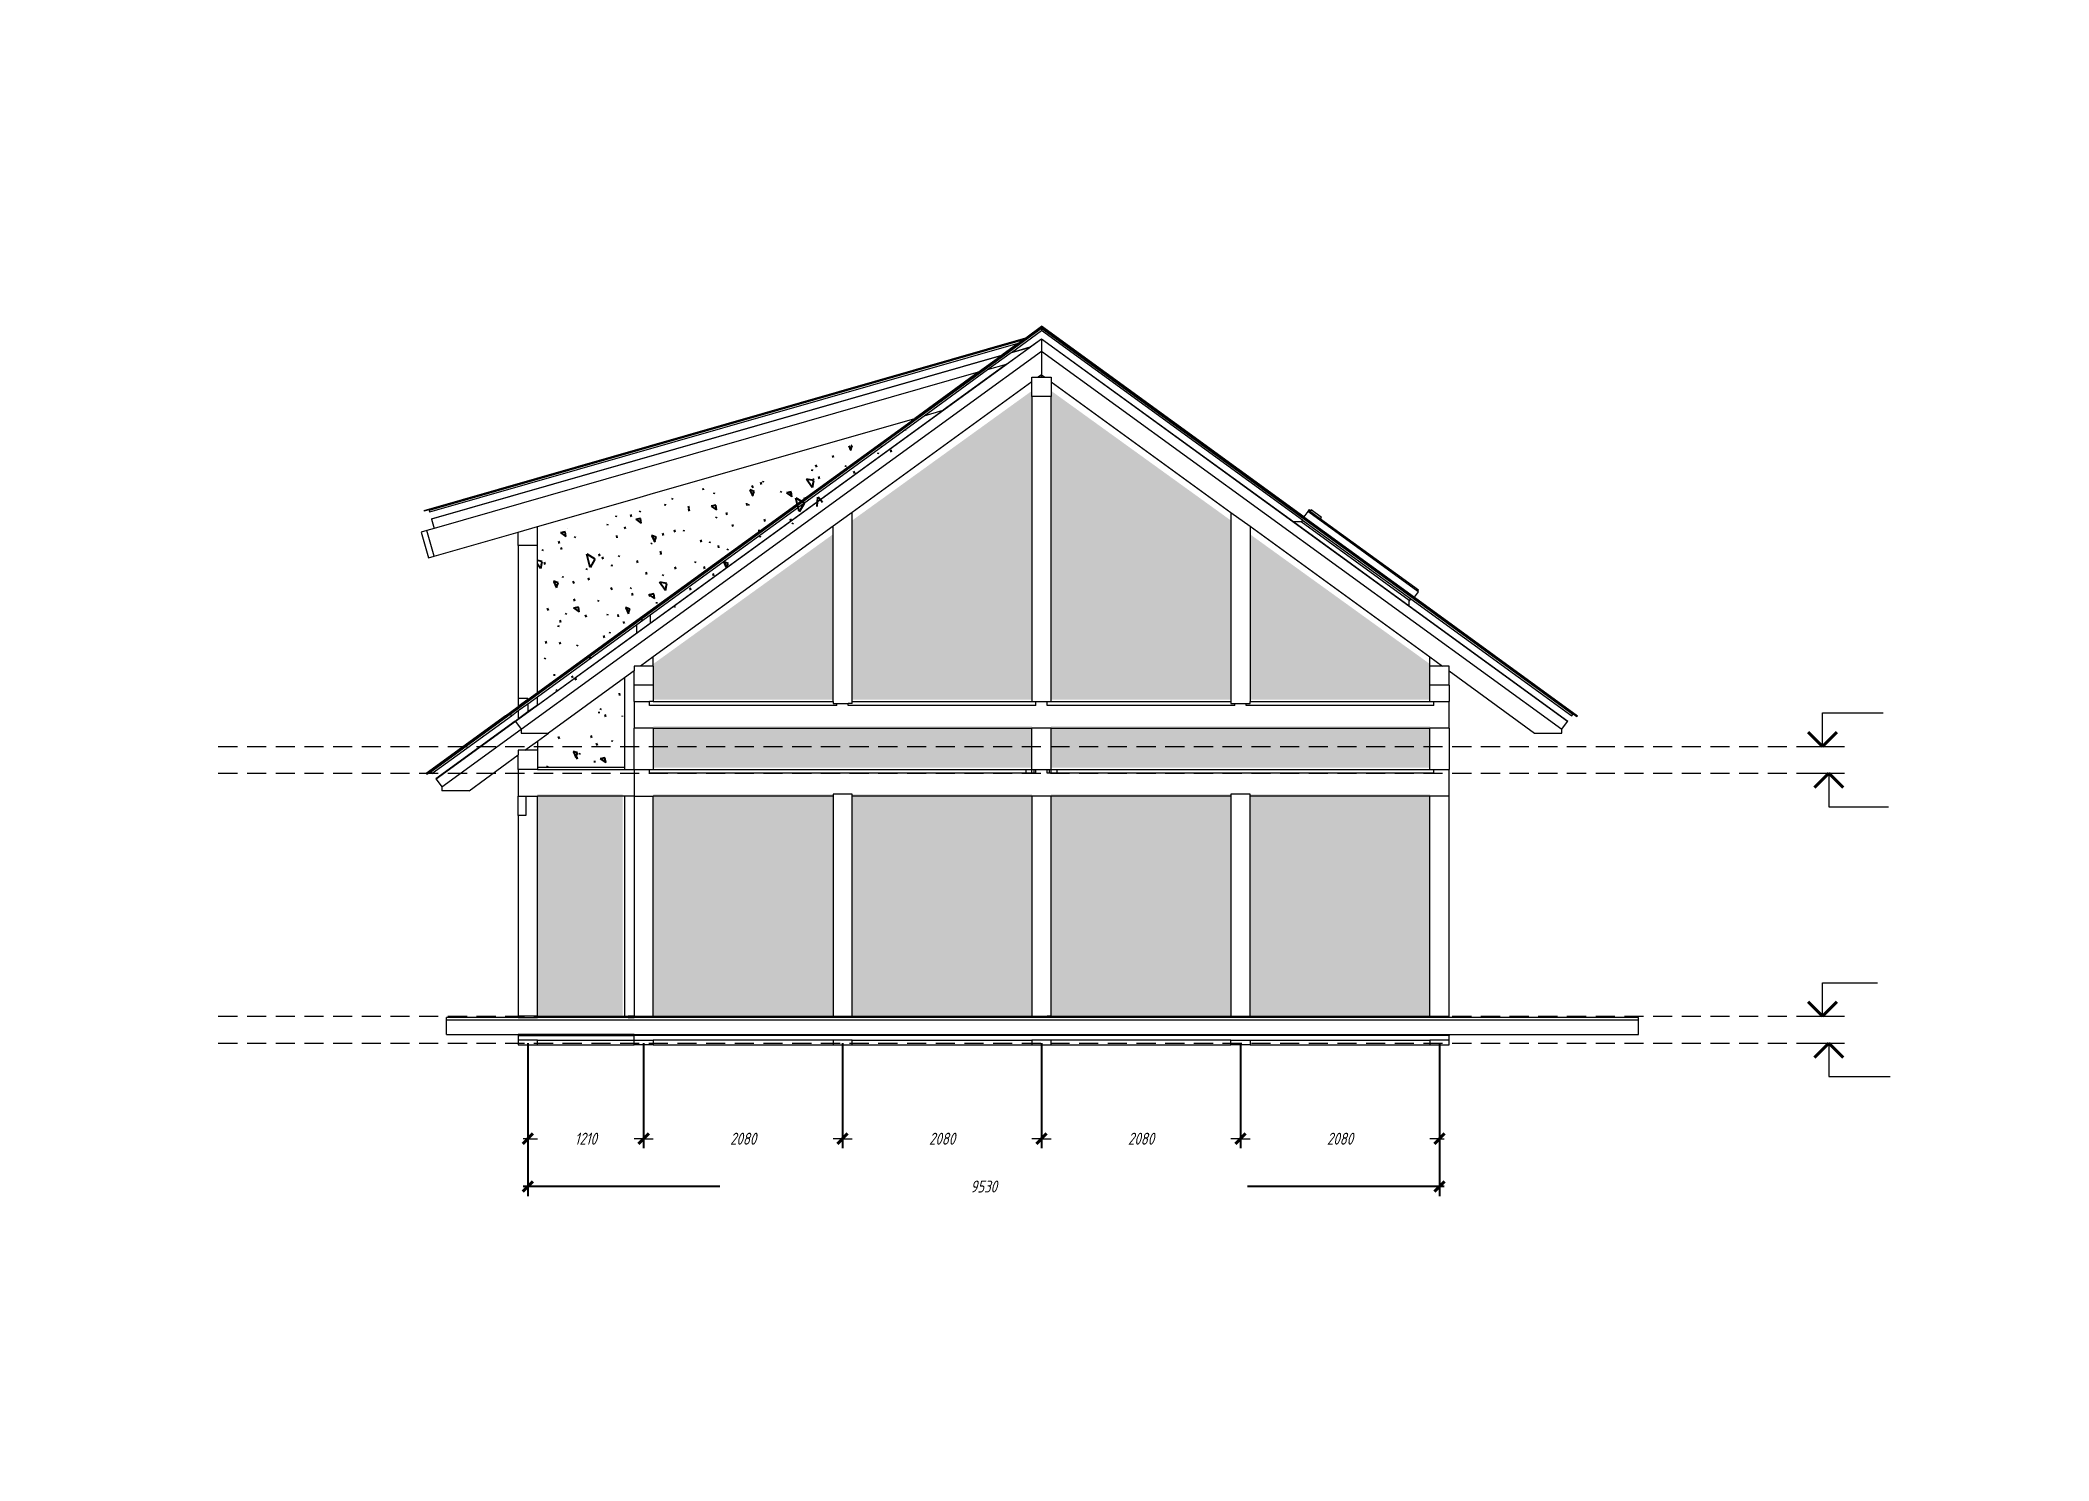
# Model space of a CAD drawing. Header units: millimetres. Extents: x 0 to 6720, y 0 to 297.
# Drawn here: x 3360 to 3780, y 0 to 297 of the extents above; entities that cross this region are included whole.
import ezdxf

# ---------------------------------------------------------------- set-up
doc = ezdxf.new("R2010")
doc.units = ezdxf.units.MM
for name, pattern in [('K5LT32768', [0]), ('K5LT_BASIC', [0]), ('K5LT_DASHED', [6, 4, -2]), ('K5LT_THIN', [0])]:
    doc.linetypes.add(name, pattern=pattern)
doc.layers.add('Системный слой', color=7, linetype='Continuous')
doc.styles.add('KDIMTEXTSTYLE', font='GOST_AU.SHX', dxfattribs={"width": 0.96, "oblique": 15, "height": 5})
doc.styles.add('KTEXTSTYLE', font='GOST_AU.SHX', dxfattribs={"width": 0.96, "height": 5})
doc.dimstyles.new('KDIMSTYLE (0.02)', dxfattribs={"dimtxt": 5, "dimasz": 1, "dimexe": 2, "dimexo": 0, "dimgap": 1, "dimtad": 1, "dimlfac": 50, "dimtxsty": 'KDIMTEXTSTYLE', "dimsah": 1, "dimcen": 0, "dimdle": 1, "dimadec": 0, "dimazin": 0, "dimtfac": 0.667, "dimtmove": 0, "dimatfit": 3, "dimfxl": 0, "dimtvp": 1, "dimtolj": 1, "dimtzin": 0, "dimarcsym": 0})

msp = doc.modelspace()

# ---------------------------------------------------------------- blocks, each defined once
blk = doc.blocks.new('U57')
at = {"layer": 'Системный слой', "color": 7, "linetype": 'K5LT32768', "lineweight": 18}
for p, q in [((3569.38, 236.93), (3458.23, 156.18)), ((3458.29, 156.1), (3569.38, 236.81)), ((3563.08, 231.74), (3569.38, 236.32)), ((3566.08, 234.78), (3569.38, 237.18)), ((3569.38, 237.18), (3569.38, 236.93)), ((3624.22, 197.34), (3569.38, 237.18)), ((3569.38, 236.93), (3569.38, 236.81)), ((3569.38, 236.93), (3680.53, 156.18)), ((3569.38, 236.81), (3569.38, 236.32)), ((3569.38, 236.81), (3680.47, 156.1)), ((3623.97, 196.65), (3569.38, 236.32)), ((3440.26, 198.7), (3566.08, 234.78)), ((3441.28, 198.79), (3565.6, 234.44)), ((3565.37, 234.27), (3441.31, 198.69)), ((3564.42, 233.58), (3441.42, 198.31)), ((3441.8, 196.96), (3561.11, 231.17)), ((3569.38, 234.46), (3459.4, 154.56)), ((3460.58, 152.94), (3569.38, 231.99)), ((3558.11, 228.13), (3562.84, 231.56)), ((3560.87, 231), (3561.11, 231.17)), ((3564.42, 233.58), (3561.11, 231.17)), ((3562.04, 229.26), (3566.77, 232.69)), ((3566.77, 232.69), (3562.84, 231.56)), ((3562.84, 231.56), (3563.08, 231.74)), ((3563.08, 231.74), (3567.01, 232.86)), ((3564.42, 233.58), (3565.37, 234.27)), ((3565.37, 234.27), (3565.6, 234.44)), ((3565.6, 234.44), (3566.08, 234.78)), ((3566.77, 232.69), (3567.01, 232.86)), ((3567.01, 232.86), (3569.38, 234.59)), ((3569.38, 234.59), (3569.38, 234.46)), ((3569.38, 234.59), (3622.1, 196.29)), ((3569.38, 234.46), (3569.38, 231.99)), ((3679.36, 154.56), (3569.38, 234.46)), ((3569.38, 231.99), (3569.38, 227.05)), ((3569.38, 231.99), (3678.18, 152.94)), ((3560.87, 231), (3441.83, 196.86)), ((3556.14, 227.56), (3442.38, 194.94)), ((3556.14, 227.56), (3542.89, 217.94)), ((3544.86, 218.5), (3558.11, 228.13)), ((3562.04, 229.26), (3548.8, 219.63)), ((3556.14, 227.56), (3560.87, 231)), ((3558.11, 228.13), (3562.04, 229.26)), ((3569.38, 227.05), (3568.69, 226.54)), ((3569.38, 227.05), (3570.07, 226.54)), ((3569.38, 226.55), (3569.38, 227.05)), ((3567.38, 225.59), (3529.78, 198.27)), ((3567.38, 225.59), (3567.38, 226.54)), ((3567.38, 226.54), (3568.69, 226.54)), ((3567.38, 222.54), (3567.38, 225.59)), ((3568.69, 226.54), (3569.37, 226.54)), ((3569.38, 226.55), (3569.37, 226.54)), ((3569.37, 226.54), (3569.39, 226.54)), ((3569.39, 226.54), (3569.38, 226.55)), ((3569.39, 226.54), (3570.07, 226.54)), ((3570.07, 226.54), (3571.38, 226.54)), ((3571.38, 226.54), (3571.38, 225.59)), ((3571.38, 225.59), (3571.38, 222.54)), ((3571.38, 225.59), (3608.98, 198.27)), ((3487.58, 175.15), (3548.8, 219.63)), ((3487.58, 176.89), (3544.86, 218.5)), ((3544.86, 218.5), (3548.8, 219.63)), ((3567.38, 222.54), (3567.38, 158.74)), ((3571.38, 222.54), (3567.38, 222.54)), ((3571.38, 158.74), (3571.38, 222.54)), ((3487.58, 177.75), (3542.89, 217.94)), ((3487.58, 202.08), (3542.89, 217.94)), ((3484.78, 201.27), (3487.58, 202.08)), ((3440.26, 198.7), (3440.32, 198.51)), ((3441.28, 198.79), (3440.32, 198.51)), ((3441.28, 198.79), (3441.31, 198.69)), ((3441.31, 198.69), (3441.42, 198.31)), ((3463.98, 195.31), (3484.78, 201.27)), ((3529.78, 198.27), (3525.78, 195.37)), ((3529.78, 158.74), (3529.78, 198.27)), ((3608.98, 198.27), (3608.98, 158.74)), ((3608.98, 198.27), (3612.98, 195.37)), ((3625.07, 198.5), (3624.22, 197.34)), ((3625.21, 198.7), (3625.07, 198.5)), ((3625.23, 198.38), (3625.07, 198.5)), ((3625.33, 198.86), (3625.21, 198.7)), ((3625.37, 198.58), (3625.21, 198.7)), ((3625.23, 198.38), (3625.25, 198.42)), ((3625.37, 198.58), (3625.25, 198.42)), ((3625.25, 198.42), (3648.07, 181.84)), ((3625.65, 198.62), (3625.33, 198.86)), ((3627.7, 196.89), (3625.37, 198.58)), ((3625.77, 198.78), (3625.65, 198.62)), ((3627.94, 197.21), (3625.77, 198.78)), ((3440.84, 194.5), (3439.68, 194.17)), ((3439.68, 194.17), (3441.23, 188.79)), ((3442.38, 194.94), (3440.84, 194.5)), ((3442.38, 189.12), (3440.84, 194.5)), ((3441.8, 196.96), (3441.83, 196.86)), ((3441.83, 196.86), (3442.38, 194.94)), ((3442.38, 189.12), (3459.98, 194.16)), ((3459.98, 194.16), (3463.98, 195.31)), ((3459.98, 191.34), (3459.98, 194.16)), ((3463.98, 191.34), (3463.98, 195.31)), ((3525.78, 195.37), (3488.18, 168.05)), ((3525.78, 158.74), (3525.78, 195.37)), ((3612.98, 195.37), (3612.98, 158.74)), ((3612.98, 195.37), (3650.58, 168.05)), ((3622.1, 196.29), (3646.27, 178.72)), ((3623.7, 196.29), (3622.1, 196.29)), ((3623.97, 196.65), (3623.7, 196.28)), ((3623.7, 196.28), (3623.7, 196.29)), ((3646.27, 179.88), (3623.7, 196.28)), ((3623.97, 196.65), (3646.62, 180.19)), ((3624.22, 197.34), (3647.36, 180.53)), ((3627.7, 196.89), (3627.94, 197.21)), ((3648.19, 182), (3627.7, 196.89)), ((3441.23, 188.79), (3442.38, 189.12)), ((3463.98, 191.34), (3459.98, 191.34)), ((3459.98, 191.34), (3459.98, 159.34)), ((3463.98, 160.6), (3463.98, 191.34)), ((3647.36, 180.53), (3648.21, 181.69)), ((3648.04, 181.81), (3648.07, 181.84)), ((3648.21, 181.69), (3648.04, 181.81)), ((3648.07, 181.84), (3648.19, 182)), ((3484.78, 175.72), (3487.58, 177.75)), ((3484.78, 174.85), (3487.58, 176.89)), ((3487.58, 176.89), (3487.58, 175.15)), ((3646.27, 178.72), (3646.27, 179.88)), ((3646.27, 179.88), (3646.35, 179.82)), ((3646.27, 178.72), (3679.41, 154.64)), ((3646.35, 179.82), (3646.62, 180.19)), ((3646.62, 180.19), (3680.24, 155.77)), ((3647.36, 180.53), (3681.46, 155.75)), ((3463.98, 160.6), (3484.78, 175.72)), ((3463.98, 159.74), (3484.78, 174.85)), ((3463.98, 158.01), (3484.78, 173.12)), ((3484.78, 173.12), (3487.58, 175.15)), ((3484.78, 173.12), (3484.78, 174.85)), ((3488.18, 168.05), (3485.55, 166.14)), ((3488.18, 166.14), (3488.18, 168.05)), ((3650.58, 166.14), (3650.58, 168.05)), ((3650.58, 168.05), (3653.21, 166.14)), ((3484.18, 165.14), (3482.18, 163.69)), ((3485.55, 166.14), (3484.18, 166.14)), ((3484.18, 166.14), (3484.18, 165.14)), ((3484.18, 162.14), (3484.18, 165.14)), ((3488.18, 166.14), (3485.55, 166.14)), ((3488.18, 166.14), (3488.18, 162.14)), ((3653.21, 166.14), (3650.58, 166.14)), ((3650.58, 162.14), (3650.58, 166.14)), ((3654.58, 166.14), (3653.21, 166.14)), ((3654.58, 165.14), (3654.58, 166.14)), ((3654.58, 165.14), (3672.48, 152.14)), ((3654.58, 162.14), (3654.58, 165.14)), ((3461.98, 159.15), (3463.98, 160.6)), ((3461.98, 158.29), (3463.98, 159.74)), ((3463.98, 158.01), (3463.98, 159.74)), ((3482.18, 163.69), (3466.28, 152.14)), ((3482.18, 163.69), (3482.18, 144.94)), ((3484.18, 158.74), (3484.18, 162.14)), ((3488.18, 162.14), (3484.18, 162.14)), ((3488.18, 162.14), (3488.18, 158.74)), ((3650.58, 158.74), (3650.58, 162.14)), ((3654.58, 162.14), (3650.58, 162.14)), ((3654.58, 162.14), (3654.58, 158.74)), ((3457.3, 155.75), (3440.7, 143.69)), ((3441.63, 144.12), (3457.42, 155.59)), ((3441.69, 144.04), (3458.29, 156.1)), ((3441.92, 143.71), (3458.52, 155.77)), ((3457.3, 155.75), (3459.98, 157.7)), ((3457.3, 155.75), (3457.42, 155.59)), ((3457.42, 155.59), (3458.23, 156.18)), ((3458.23, 156.18), (3458.29, 156.1)), ((3458.29, 156.1), (3458.52, 155.77)), ((3458.52, 155.77), (3459.98, 156.83)), ((3461.98, 159.34), (3459.98, 159.34)), ((3459.98, 159.34), (3459.98, 157.7)), ((3461.98, 159.15), (3459.98, 157.7)), ((3459.98, 156.83), (3461.98, 158.29)), ((3459.98, 156.83), (3459.98, 155.34)), ((3461.98, 156.56), (3460.31, 155.34)), ((3461.98, 159.34), (3461.98, 159.15)), ((3461.98, 158.29), (3461.98, 156.56)), ((3463.98, 158.01), (3461.98, 156.56)), ((3484.18, 158.74), (3487.38, 158.74)), ((3484.18, 158.74), (3484.18, 153.14)), ((3487.38, 157.94), (3487.38, 158.74)), ((3488.18, 158.74), (3487.38, 158.74)), ((3526.58, 157.94), (3487.38, 157.94)), ((3488.18, 158.74), (3525.78, 158.74)), ((3525.78, 158.74), (3525.78, 158.34)), ((3525.78, 158.34), (3526.58, 158.34)), ((3526.58, 158.34), (3528.98, 158.34)), ((3526.58, 157.94), (3526.58, 158.34)), ((3528.98, 157.94), (3528.98, 158.34)), ((3529.78, 158.34), (3528.98, 158.34)), ((3568.18, 157.94), (3528.98, 157.94)), ((3529.78, 158.74), (3567.38, 158.74)), ((3529.78, 158.34), (3529.78, 158.74)), ((3567.38, 158.74), (3568.18, 158.74)), ((3568.18, 158.74), (3570.58, 158.74)), ((3568.18, 157.94), (3568.18, 158.74)), ((3570.58, 158.74), (3571.38, 158.74)), ((3570.58, 157.94), (3570.58, 158.74)), ((3609.78, 157.94), (3570.58, 157.94)), ((3571.38, 158.74), (3608.98, 158.74)), ((3608.98, 158.74), (3608.98, 158.34)), ((3608.98, 158.34), (3609.78, 158.34)), ((3609.78, 158.34), (3612.18, 158.34)), ((3609.78, 157.94), (3609.78, 158.34)), ((3612.18, 158.34), (3612.98, 158.34)), ((3612.18, 157.94), (3612.18, 158.34)), ((3651.38, 157.94), (3612.18, 157.94)), ((3612.98, 158.74), (3650.58, 158.74)), ((3612.98, 158.34), (3612.98, 158.74)), ((3650.58, 158.74), (3651.38, 158.74)), ((3651.38, 158.74), (3654.58, 158.74)), ((3651.38, 157.94), (3651.38, 158.74)), ((3654.58, 153.14), (3654.58, 158.74)), ((3680.24, 155.77), (3680.47, 156.1)), ((3680.47, 156.1), (3680.53, 156.18)), ((3680.53, 156.18), (3681.34, 155.59)), ((3681.34, 155.59), (3681.46, 155.75)), ((3459.35, 154.64), (3442.75, 142.58)), ((3459.4, 154.56), (3442.8, 142.5)), ((3443.98, 140.88), (3460.58, 152.94)), ((3459.35, 154.64), (3459.98, 155.1)), ((3459.35, 154.64), (3459.4, 154.56)), ((3459.4, 154.56), (3460.58, 152.94)), ((3459.98, 155.34), (3460.31, 155.34)), ((3459.98, 155.34), (3459.98, 155.1)), ((3460.31, 155.34), (3459.98, 155.1)), ((3460.58, 152.94), (3460.58, 152.14)), ((3460.58, 152.14), (3466.28, 152.14)), ((3463.98, 150.47), (3466.28, 152.14)), ((3484.18, 144.54), (3484.18, 153.14)), ((3488.18, 153.14), (3484.18, 153.14)), ((3488.18, 153.14), (3488.18, 144.54)), ((3488.18, 153.14), (3567.38, 153.14)), ((3567.38, 144.54), (3567.38, 153.14)), ((3571.38, 153.14), (3567.38, 153.14)), ((3571.38, 144.54), (3571.38, 153.14)), ((3571.38, 153.14), (3650.58, 153.14)), ((3650.58, 144.54), (3650.58, 153.14)), ((3654.58, 153.14), (3650.58, 153.14)), ((3654.58, 153.14), (3654.58, 144.54)), ((3672.48, 152.14), (3678.18, 152.14)), ((3678.18, 152.94), (3679.36, 154.56)), ((3678.18, 152.14), (3678.18, 152.94)), ((3679.36, 154.56), (3679.41, 154.64)), ((3449.68, 140.08), (3459.98, 147.56)), ((3461.33, 148.54), (3459.98, 148.54)), ((3459.98, 148.54), (3459.98, 147.56)), ((3459.98, 144.54), (3459.98, 147.56)), ((3461.33, 148.54), (3463.98, 150.47)), ((3463.98, 148.54), (3461.33, 148.54)), ((3463.98, 150.47), (3463.98, 148.54)), ((3463.98, 148.54), (3463.98, 144.94)), ((3440.7, 143.69), (3440.82, 143.53)), ((3440.82, 143.53), (3441.63, 144.12)), ((3441.63, 144.12), (3441.69, 144.04)), ((3441.69, 144.04), (3441.92, 143.71)), ((3459.98, 144.54), (3459.98, 138.94)), ((3463.98, 144.54), (3459.98, 144.54)), ((3482.18, 144.94), (3463.98, 144.94)), ((3463.98, 144.94), (3463.98, 144.54)), ((3463.98, 144.54), (3482.18, 144.54)), ((3482.18, 144.94), (3482.18, 144.54)), ((3482.18, 144.54), (3484.18, 144.54)), ((3484.18, 144.54), (3484.18, 138.94)), ((3484.18, 144.54), (3487.38, 144.54)), ((3487.38, 144.54), (3488.18, 144.54)), ((3487.38, 143.74), (3487.38, 144.54)), ((3566.18, 143.74), (3487.38, 143.74)), ((3488.18, 144.54), (3566.18, 144.54)), ((3566.18, 143.74), (3566.18, 144.54)), ((3566.18, 144.54), (3567.38, 144.54)), ((3567.38, 143.74), (3566.18, 143.74)), ((3567.38, 143.74), (3567.38, 144.54)), ((3567.38, 144.54), (3567.78, 144.54)), ((3567.78, 143.74), (3567.38, 143.74)), ((3567.78, 144.54), (3567.78, 143.74)), ((3567.78, 144.54), (3568.18, 144.54)), ((3568.18, 143.74), (3567.78, 143.74)), ((3568.18, 143.74), (3568.18, 144.54)), ((3568.18, 144.54), (3570.58, 144.54)), ((3570.58, 144.54), (3570.98, 144.54)), ((3570.58, 143.74), (3570.58, 144.54)), ((3570.98, 143.74), (3570.58, 143.74)), ((3570.98, 144.54), (3570.98, 143.74)), ((3570.98, 144.54), (3571.38, 144.54)), ((3571.38, 143.74), (3570.98, 143.74)), ((3571.38, 143.74), (3571.38, 144.54)), ((3571.38, 144.54), (3572.58, 144.54)), ((3572.58, 143.74), (3571.38, 143.74)), ((3572.58, 144.54), (3572.58, 143.74)), ((3572.58, 144.54), (3650.58, 144.54)), ((3651.38, 143.74), (3572.58, 143.74)), ((3650.58, 144.54), (3651.38, 144.54)), ((3651.38, 144.54), (3654.58, 144.54)), ((3651.38, 143.74), (3651.38, 144.54)), ((3654.58, 138.94), (3654.58, 144.54)), ((3442.75, 142.58), (3442.8, 142.5)), ((3442.8, 142.5), (3443.98, 140.88)), ((3443.98, 140.88), (3443.98, 140.08)), ((3449.68, 140.08), (3443.98, 140.08)), ((3459.98, 138.94), (3461.58, 138.94)), ((3459.98, 134.94), (3459.98, 138.94)), ((3461.58, 138.94), (3463.98, 138.94)), ((3461.58, 138.94), (3461.58, 134.94)), ((3463.98, 92.94), (3463.98, 138.94)), ((3482.18, 138.94), (3463.98, 138.94)), ((3484.18, 138.94), (3482.18, 138.94)), ((3482.18, 138.94), (3482.18, 92.94)), ((3484.18, 138.94), (3484.18, 92.94)), ((3484.18, 138.94), (3488.18, 138.94)), ((3488.18, 92.94), (3488.18, 138.94)), ((3525.78, 138.94), (3488.18, 138.94)), ((3525.78, 139.34), (3525.78, 138.94)), ((3529.78, 139.34), (3525.78, 139.34)), ((3525.78, 138.94), (3525.78, 92.94)), ((3529.78, 138.94), (3529.78, 139.34)), ((3529.78, 92.94), (3529.78, 138.94)), ((3567.38, 138.94), (3529.78, 138.94)), ((3567.38, 138.94), (3567.38, 92.94)), ((3571.38, 138.94), (3567.38, 138.94)), ((3571.38, 92.94), (3571.38, 138.94)), ((3608.98, 138.94), (3571.38, 138.94)), ((3612.98, 139.34), (3608.98, 139.34)), ((3608.98, 139.34), (3608.98, 138.94)), ((3608.98, 138.94), (3608.98, 92.94)), ((3612.98, 138.94), (3612.98, 139.34)), ((3612.98, 92.94), (3612.98, 138.94)), ((3650.58, 138.94), (3612.98, 138.94)), ((3650.58, 92.94), (3650.58, 138.94)), ((3654.58, 138.94), (3650.58, 138.94)), ((3654.58, 92.94), (3654.58, 138.94)), ((3461.58, 134.94), (3459.98, 134.94)), ((3459.98, 134.94), (3459.98, 92.94)), ((3459.98, 92.7), (3444.98, 92.7)), ((3444.98, 92.14), (3444.98, 92.7)), ((3463.98, 92.94), (3459.98, 92.94)), ((3459.98, 92.94), (3459.98, 92.7)), ((3459.98, 92.7), (3463.98, 92.7)), ((3463.98, 92.94), (3482.18, 92.94)), ((3463.98, 92.94), (3463.98, 92.7)), ((3482.98, 92.7), (3463.98, 92.7)), ((3482.18, 92.94), (3482.98, 92.94)), ((3482.98, 92.7), (3482.98, 92.94)), ((3484.18, 92.94), (3482.98, 92.94)), ((3482.98, 92.7), (3484.18, 92.7)), ((3484.18, 92.94), (3488.18, 92.94)), ((3484.18, 92.94), (3484.18, 92.7)), ((3488.18, 92.7), (3484.18, 92.7)), ((3488.18, 92.94), (3525.78, 92.94)), ((3488.18, 92.7), (3488.18, 92.94)), ((3526.58, 92.7), (3488.18, 92.7)), ((3525.78, 92.94), (3526.58, 92.94)), ((3526.58, 92.94), (3526.58, 92.7)), ((3526.58, 92.94), (3528.98, 92.94)), ((3528.98, 92.7), (3526.58, 92.7)), ((3528.98, 92.7), (3528.98, 92.94)), ((3528.98, 92.94), (3529.78, 92.94)), ((3568.18, 92.7), (3528.98, 92.7)), ((3529.78, 92.94), (3567.38, 92.94)), ((3567.38, 92.94), (3568.18, 92.94)), ((3568.18, 92.7), (3568.18, 92.94)), ((3568.18, 92.94), (3570.58, 92.94)), ((3570.58, 92.7), (3568.18, 92.7)), ((3570.58, 92.7), (3570.58, 92.94)), ((3571.38, 92.94), (3570.58, 92.94)), ((3609.78, 92.7), (3570.58, 92.7)), ((3571.38, 92.94), (3608.98, 92.94)), ((3608.98, 92.94), (3609.78, 92.94)), ((3609.78, 92.94), (3612.18, 92.94)), ((3609.78, 92.94), (3609.78, 92.7)), ((3612.18, 92.7), (3609.78, 92.7)), ((3612.18, 92.94), (3612.18, 92.7)), ((3612.18, 92.94), (3612.98, 92.94)), ((3650.58, 92.7), (3612.18, 92.7)), ((3612.98, 92.94), (3650.58, 92.94)), ((3650.58, 92.94), (3654.58, 92.94)), ((3650.58, 92.7), (3650.58, 92.94)), ((3654.58, 92.7), (3650.58, 92.7)), ((3654.58, 92.7), (3654.58, 92.94)), ((3694.18, 92.7), (3654.58, 92.7)), ((3694.18, 92.14), (3694.18, 92.7)), ((3694.18, 92.14), (3444.98, 92.14)), ((3444.98, 89.14), (3444.98, 92.14)), ((3444.98, 89.14), (3459.98, 89.14)), ((3459.98, 89.14), (3459.98, 88.94)), ((3484.18, 89.14), (3459.98, 89.14)), ((3459.98, 88.94), (3459.98, 87.94)), ((3459.98, 88.94), (3484.18, 88.94)), ((3484.18, 88.94), (3484.18, 89.14)), ((3484.18, 89.14), (3525.78, 89.14)), ((3484.18, 87.94), (3484.18, 88.94)), ((3525.78, 88.94), (3484.18, 88.94)), ((3525.78, 89.14), (3525.78, 88.94)), ((3525.78, 89.14), (3529.78, 89.14)), ((3529.78, 88.94), (3525.78, 88.94)), ((3529.78, 88.94), (3529.78, 89.14)), ((3529.78, 89.14), (3567.38, 89.14)), ((3567.38, 88.94), (3529.78, 88.94)), ((3567.38, 88.94), (3567.38, 89.14)), ((3567.38, 89.14), (3571.38, 89.14)), ((3571.38, 88.94), (3567.38, 88.94)), ((3571.38, 89.14), (3571.38, 88.94)), ((3571.38, 89.14), (3608.98, 89.14)), ((3608.98, 88.94), (3571.38, 88.94)), ((3608.98, 88.94), (3608.98, 89.14)), ((3608.98, 89.14), (3612.98, 89.14)), ((3612.98, 88.94), (3608.98, 88.94)), ((3612.98, 89.14), (3612.98, 88.94)), ((3612.98, 89.14), (3654.58, 89.14)), ((3654.58, 88.94), (3612.98, 88.94)), ((3654.58, 89.14), (3694.18, 89.14)), ((3654.58, 89.14), (3654.58, 88.94)), ((3654.58, 87.94), (3654.58, 88.94)), ((3694.18, 89.14), (3694.18, 92.14)), ((3459.98, 87.94), (3459.98, 86.94)), ((3463.98, 87.94), (3459.98, 87.94)), ((3459.98, 86.94), (3463.98, 86.94)), ((3463.98, 86.94), (3463.98, 87.94)), ((3463.98, 87.94), (3484.18, 87.94)), ((3463.98, 86.94), (3484.18, 86.94)), ((3484.18, 87.94), (3488.18, 87.94)), ((3484.18, 86.94), (3484.18, 87.94)), ((3488.18, 86.94), (3484.18, 86.94)), ((3488.18, 87.94), (3488.18, 86.94)), ((3525.78, 87.94), (3488.18, 87.94)), ((3488.18, 86.94), (3525.78, 86.94)), ((3525.78, 87.94), (3525.78, 86.94)), ((3529.78, 87.94), (3525.78, 87.94)), ((3525.78, 86.94), (3529.78, 86.94)), ((3529.78, 86.94), (3529.78, 87.94)), ((3529.78, 87.94), (3567.38, 87.94)), ((3529.78, 86.94), (3567.38, 86.94)), ((3567.38, 87.94), (3567.38, 86.94)), ((3571.38, 87.94), (3567.38, 87.94)), ((3567.38, 86.94), (3571.38, 86.94)), ((3571.38, 86.94), (3571.38, 87.94)), ((3608.98, 87.94), (3571.38, 87.94)), ((3571.38, 86.94), (3608.98, 86.94)), ((3608.98, 87.94), (3612.98, 87.94)), ((3608.98, 86.94), (3608.98, 87.94)), ((3612.98, 86.94), (3608.98, 86.94)), ((3612.98, 87.94), (3612.98, 86.94)), ((3612.98, 87.94), (3650.58, 87.94)), ((3612.98, 86.94), (3650.58, 86.94)), ((3650.58, 87.94), (3650.58, 86.94)), ((3654.58, 87.94), (3650.58, 87.94)), ((3650.58, 86.94), (3654.58, 86.94)), ((3654.58, 86.94), (3654.58, 87.94))]:
    blk.add_line(p, q, dxfattribs=at)
blk = doc.blocks.new('U79')
at = {"layer": 'Системный слой', "color": 7, "linetype": 'K5LT_THIN', "lineweight": 18}
for p, q in [((3732.66, 92.94), (3732.66, 99.94)), ((3732.66, 99.94), (3744.19, 99.94)), ((3727.42, 92.94), (3734.66, 92.94))]:
    blk.add_line(p, q, dxfattribs=at)
at = {"layer": 'Системный слой', "color": 5, "linetype": 'K5LT_BASIC', "lineweight": 40}
for p, q in [((3729.66, 95.94), (3732.66, 92.94)), ((3732.66, 92.94), (3735.66, 95.94))]:
    blk.add_line(p, q, dxfattribs=at)
blk = doc.blocks.new('U80')
at = {"layer": 'Системный слой', "color": 7, "linetype": 'K5LT_THIN', "lineweight": 18}
for p, q in [((3730.07, 87.34), (3735.99, 87.34)), ((3733.99, 87.34), (3733.99, 80.34)), ((3733.99, 80.34), (3746.83, 80.34))]:
    blk.add_line(p, q, dxfattribs=at)
at = {"layer": 'Системный слой', "color": 5, "linetype": 'K5LT_BASIC', "lineweight": 40}
for p, q in [((3733.99, 87.34), (3730.99, 84.34)), ((3736.99, 84.34), (3733.99, 87.34))]:
    blk.add_line(p, q, dxfattribs=at)
blk = doc.blocks.new('U81')
at = {"layer": 'Системный слой', "color": 7, "linetype": 'K5LT_THIN', "lineweight": 18}
for p, q in [((3732.66, 149.34), (3732.66, 156.34)), ((3732.66, 156.34), (3745.38, 156.34)), ((3727.42, 149.34), (3734.66, 149.34))]:
    blk.add_line(p, q, dxfattribs=at)
at = {"layer": 'Системный слой', "color": 5, "linetype": 'K5LT_BASIC', "lineweight": 40}
for p, q in [((3729.66, 152.34), (3732.66, 149.34)), ((3732.66, 149.34), (3735.66, 152.34))]:
    blk.add_line(p, q, dxfattribs=at)
blk = doc.blocks.new('U82')
at = {"layer": 'Системный слой', "color": 7, "linetype": 'K5LT_THIN', "lineweight": 18}
for p, q in [((3730.07, 143.74), (3735.99, 143.74)), ((3733.99, 143.74), (3733.99, 136.74)), ((3733.99, 136.74), (3746.5, 136.74))]:
    blk.add_line(p, q, dxfattribs=at)
at = {"layer": 'Системный слой', "color": 5, "linetype": 'K5LT_BASIC', "lineweight": 40}
for p, q in [((3733.99, 143.74), (3730.99, 140.74)), ((3736.99, 140.74), (3733.99, 143.74))]:
    blk.add_line(p, q, dxfattribs=at)
blk = doc.blocks.new('U78')
at = {"layer": 'Системный слой', "color": 7, "linetype": 'K5LT_DASHED', "lineweight": 18}
for p, q in [((3397.25, 149.34), (3737.25, 149.34)), ((3397.25, 143.74), (3737.25, 143.74)), ((3397.25, 92.94), (3737.25, 92.94)), ((3397.25, 87.34), (3737.25, 87.34))]:
    blk.add_line(p, q, dxfattribs=at)
at = {"layer": 'Системный слой'}
for name in ['U81', 'U82', 'U79', 'U80']:
    blk.add_blockref(name, (0, 0), dxfattribs=at)
blk = doc.blocks.new('KDIMARROW_03')
at = {"layer": 'Системный слой', "color": 0, "linetype": 'K5LT_BASIC', "lineweight": 40}
blk.add_line((-1.06, -1.06), (1.06, 1.06), dxfattribs=at)
at = {"layer": 'Системный слой', "color": 0, "linetype": 'K5LT_THIN', "lineweight": 18}
for q in [(-1, 0), (2, 0)]:
    blk.add_line((0, 0), q, dxfattribs=at)

# ---------------------------------------------------------------- dimensions: what is measured, and where the dimension line sits
at = {"layer": 'Системный слой', "color": 7}
for base, p1, p2, location in [((3461.98, 67.34244), (3486.18, 87.34244), (3461.98, 87.34244), (3474.08, 67.34244)), ((3461.98, 57.34244), (3652.58, 87.34244), (3461.98, 87.34244), (3557.28, 57.34244)), ((3486.18, 67.34244), (3527.78, 87.34244), (3486.18, 87.34244), (3506.98, 67.34244)), ((3527.78, 67.34244), (3569.38, 87.34244), (3527.78, 87.34244), (3548.58, 67.34244)), ((3569.38, 67.34244), (3610.98, 87.34244), (3569.38, 87.34244), (3590.18, 67.34244)), ((3610.98, 67.34244), (3652.58, 87.34244), (3610.98, 87.34244), (3631.78, 67.34244))]:
    msp.add_linear_dim(base=base, p1=p1, p2=p2, location=location, dimstyle='KDIMSTYLE (0.02)', override={"dimexo": 0, "dimpost": '\\H2.5;\\W0.965;\\Q15;<>', "dimblk1": 'KDIMARROW_03', "dimblk2": 'KDIMARROW_03', "dimse1": 0, "dimse2": 0, "dimclrt": 7, "dimtolj": 1}, dxfattribs=at).render()

# ---------------------------------------------------------------- hatches: boundary and pattern name
at = {"layer": 'Системный слой'}
h = msp.add_hatch(dxfattribs=at)
h.set_pattern_fill('', angle=45, style=0, pattern_type=0)
h.set_pattern_definition([(45, (0, 0), (4e-16, 4.2426407), [3, -2.1]), (45, (1.591, 0.5303), (4e-16, 4.2426407), [0.9, -4.2]), (45, (-0.106, 0.9546), (4e-16, 4.2426407), [0.9, -4.2])])
h.paths.add_polyline_path([(3525.78, 139.34244), (3488.18, 139.34244), (3488.18, 92.94244), (3525.78, 92.94244)])
h.paths.add_polyline_path([(3529.78, 139.34244), (3529.78, 92.94244), (3567.38, 92.94244), (3567.38, 139.34244)])
h.paths.add_polyline_path([(3608.98, 139.34244), (3571.38, 139.34244), (3571.38, 92.94244), (3608.98, 92.94244)])
h.paths.add_polyline_path([(3650.58, 139.34244), (3612.98, 139.34244), (3612.98, 92.94244), (3650.58, 92.94244)])
h.paths.add_polyline_path([(3650.58, 153.54244), (3571.38, 153.54244), (3571.38, 144.94244), (3650.58, 144.94244)])
h.paths.add_polyline_path([(3612.98, 193.69782), (3612.98, 159.14244), (3650.58, 159.14244), (3650.58, 160.98244), (3650.58, 166.58244)])
h.paths.add_polyline_path([(3608.98, 159.14244), (3608.97986, 196.58254), (3571.3801, 223.69774), (3571.38, 220.84244), (3571.38, 159.14244)])
h.paths.add_polyline_path([(3567.38, 159.14244), (3567.38, 220.84244), (3567.38, 223.69791), (3529.7799, 196.58246), (3529.78, 159.14244)])
h.paths.add_polyline_path([(3525.78, 159.14244), (3525.77978, 193.69774), (3488.17988, 166.58244), (3488.18, 160.98244), (3488.18, 159.14244)])
h.paths.add_polyline_path([(3488.18, 144.94244), (3567.38, 144.94244), (3567.38, 153.54244), (3488.18, 153.54244)])
h.paths.add_polyline_path([(3481.78, 92.94244), (3481.78, 139.34244), (3463.98, 139.34244), (3463.98, 92.94244)])
h = msp.add_hatch(dxfattribs=at)
h.set_pattern_fill('', angle=40, style=0, pattern_type=0)
h.set_pattern_definition([(40, (7.66, 6.428), (-20.5692, 24.51342), [2, -30]), (130, (9.193, 7.713), (-24.51342, -20.5692), [2, -30]), (85, (7.66, 6.428), (-20.56883, 24.51297), [2.828, -42.426]), (60, (9.193, 7.713), (-27.7128, 16), [2, -30]), (150, (10.192, 9.445), (-16, -27.7128), [2, -30]), (105, (9.193, 7.713), (-27.7123, 15.9997), [2.828, -42.426]), (80, (16.853, 14.141), (-26.0974, 4.60168), [1.5, -25]), (170, (17.114, 15.618), (-4.60168, -26.0974), [1.5, -25]), (125, (16.853, 14.141), (-26.09695, 4.6016), [2.121, -35.355]), (100, (-18.796, -15.771), (-15.756924, -2.77837), [1, -15]), (190, (-18.97, -14.787), (2.77837, -15.756924), [1, -15]), (145, (-18.796, -15.771), (-15.75733, -2.778442), [1.414, -21.213]), (70, (1.233, 14.088), (-15.03508, 5.47232), [1, -15]), (160, (1.575, 15.028), (-5.47232, -15.03508), [1, -15]), (115, (1.233, 14.088), (-15.03547, 5.472463), [1.414, -21.213]), (85, (0, 0), (-9.351857, 7.84492), [0.3, -10]), (65, (0, 0), (-2.4184476, 6.64463), [0.3, -10]), (105, (0, 0), (-6.1930747, 7.6580563), [0.5, -12]), (110, (0, 0), (-7.945929, 1.36463), [0.5, -7])])
h.paths.add_polyline_path([(3481.78, 161.96702), (3463.98, 149.13056), (3463.98, 148.94244), (3463.98, 144.94244), (3481.78, 144.94244)])
h.paths.add_polyline_path([(3463.98, 157.33709), (3547.46152, 217.54009), (3463.98, 193.10102)])

# ---------------------------------------------------------------- block references
for name in ['U57', 'U78']:
    msp.add_blockref(name, (0, 0), dxfattribs=at)

msp.set_redraw_order([(e.dxf.handle, doc.entitydb.next_handle()) for e in msp.query("TEXT MTEXT ATTDEF DIMENSION ARC_DIMENSION")])  # texts and dimensions are drawn at this point

doc.saveas('drawing.dxf')
